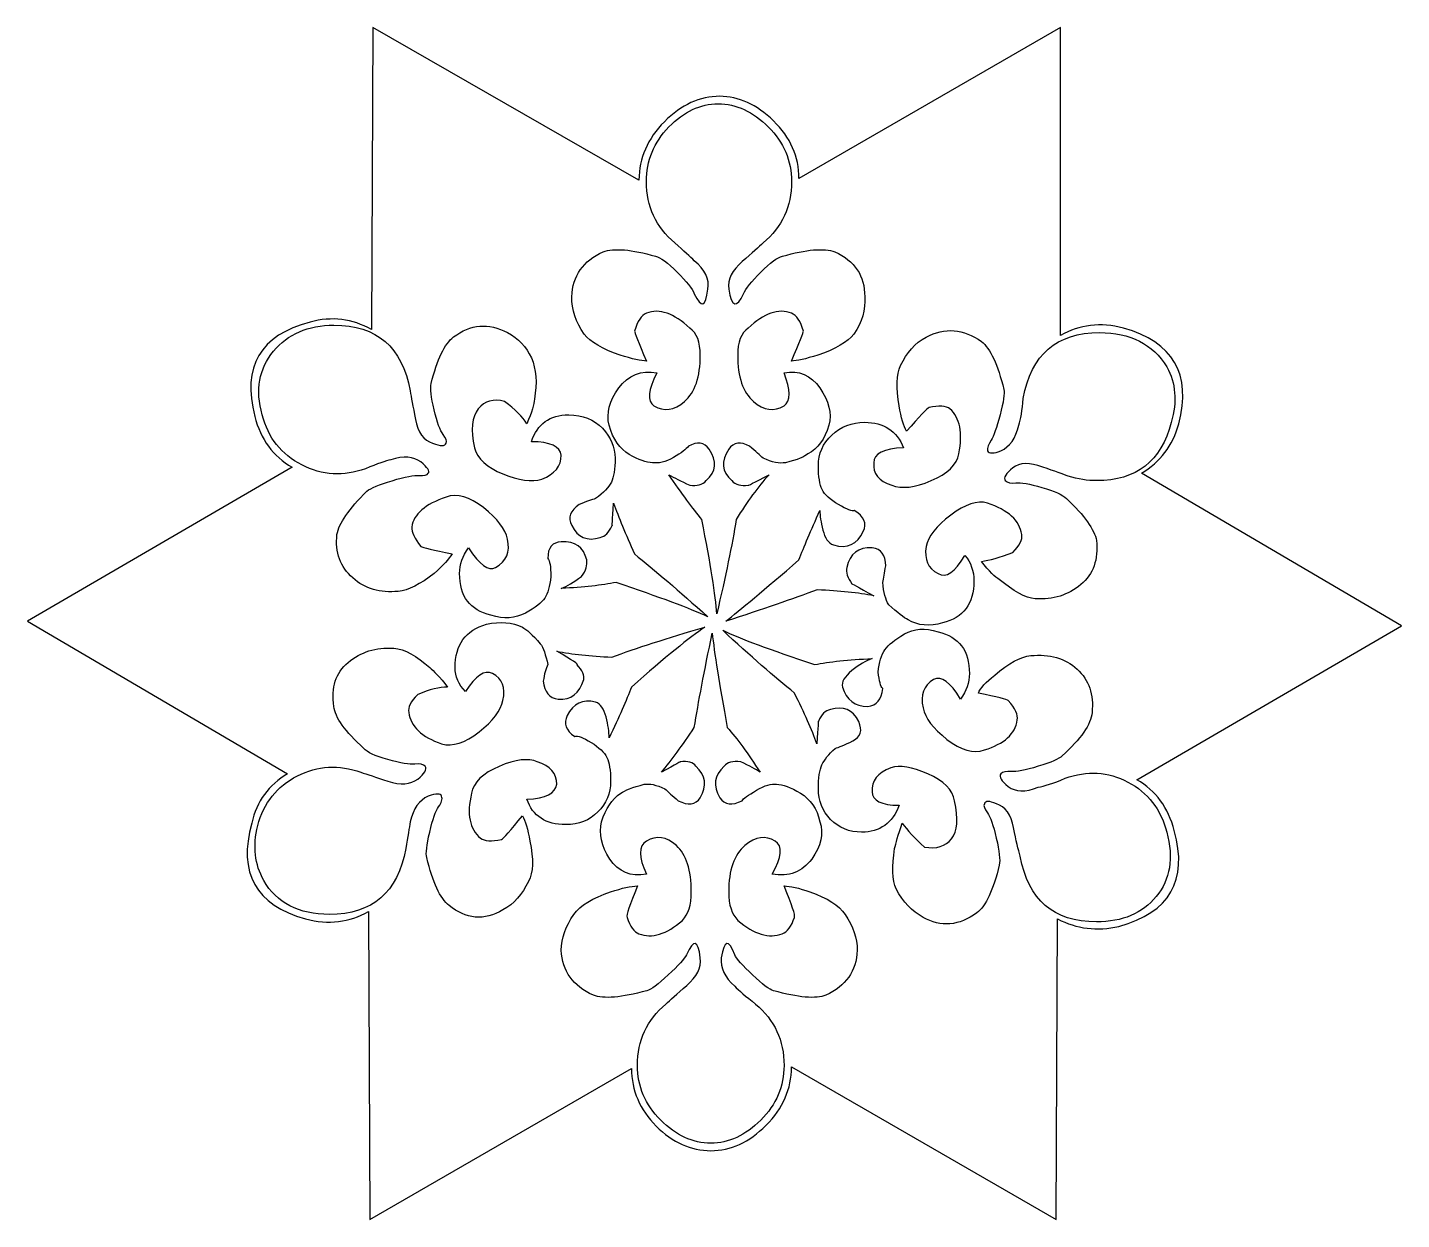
# Model space of a CAD drawing. Header units: centimetres. Extents: x -11.1 to 11.1, y -9.6 to 9.6.
import ezdxf

# ---------------------------------------------------------------- set-up
doc = ezdxf.new("R2010")
doc.units = ezdxf.units.CM
doc.header["$MEASUREMENT"] = 0
doc.layers.add('Camada 1', color=7, linetype='Continuous')

msp = doc.modelspace()

# ---------------------------------------------------------------- linework, layer by layer
at = {"layer": 'Camada 1'}
for points, knots in [([(11.10774, -0.03626), (11.10774, -0.03626), (6.829, -2.52612), (6.829, -2.52612), (6.829, -2.52612), (7.13494, -2.70363), (7.33666, -2.9775), (7.43333, -3.348), (7.43333, -3.348), (7.65883, -4.15405), (7.36083, -4.66962), (6.53891, -4.89512), (6.53891, -4.89512), (6.18426, -4.97595), (5.85374, -4.93552), (5.54781, -4.77426), (5.54781, -4.77426), (5.54781, -4.77426), (5.52363, -9.63315), (5.52363, -9.63315), (5.52363, -9.63315), (5.52363, -9.63315), (1.24492, -7.16744), (1.24492, -7.16744), (1.24492, -7.16744), (1.24492, -7.52211), (1.10781, -7.83639), (0.83397, -8.11023), (0.83397, -8.11023), (0.55976, -8.38444), (0.26176, -8.52118), (-0.06045, -8.52118), (-0.06045, -8.52118), (-0.383, -8.52118), (-0.67688, -8.38823), (-0.94278, -8.12232), (-0.94278, -8.12232), (-1.20869, -7.85639), (-1.34164, -7.5463), (-1.34164, -7.19162), (-1.34164, -7.19162), (-1.34164, -7.19162), (-5.57201, -9.63314), (-5.57201, -9.63314), (-5.57201, -9.63314), (-5.57201, -9.63314), (-5.59619, -4.65339), (-5.59619, -4.65339), (-5.59619, -4.65339), (-5.90252, -4.83093), (-6.24095, -4.87096), (-6.61148, -4.77425), (-6.61148, -4.77425), (-7.41751, -4.54877), (-7.7076, -4.03318), (-7.48172, -3.22713), (-7.48172, -3.22713), (-7.40126, -2.87283), (-7.20788, -2.60695), (-6.90154, -2.42941), (-6.90154, -2.42941), (-6.90154, -2.42941), (-11.10774, 0.03626), (-11.10774, 0.03626), (-11.10774, 0.03626), (-11.10774, 0.03626), (-6.82903, 2.52612), (-6.82903, 2.52612), (-6.82903, 2.52612), (-7.13536, 2.70326), (-7.33669, 2.9771), (-7.43336, 3.34802), (-7.43336, 3.34802), (-7.64299, 4.15368), (-7.34496, 4.66131), (-6.53894, 4.87096), (-6.53894, 4.87096), (-6.18464, 4.96764), (-5.85415, 4.92724), (-5.54784, 4.7501), (-5.54784, 4.7501), (-5.54784, 4.7501), (-5.52365, 9.63315), (-5.52365, 9.63315), (-5.52365, 9.63315), (-5.52365, 9.63315), (-1.22076, 7.16747), (-1.22076, 7.16747), (-1.22076, 7.16747), (-1.22076, 7.52177), (-1.08402, 7.83602), (-0.80984, 8.11023), (-0.80984, 8.11023), (-0.53597, 8.38407), (-0.23797, 8.52118), (0.08461, 8.52118), (0.08461, 8.52118), (0.39055, 8.52118), (0.68061, 8.38823), (0.95485, 8.12232), (0.95485, 8.12232), (1.22869, 7.85641), (1.3658, 7.54593), (1.3658, 7.19165), (1.3658, 7.19165), (1.3658, 7.19165), (5.59618, 9.63315), (5.59618, 9.63315), (5.59618, 9.63315), (5.59618, 9.63315), (5.59618, 4.6534), (5.59618, 4.6534), (5.59618, 4.6534), (5.90212, 4.83054), (6.24055, 4.87097), (6.61147, 4.77426), (6.61147, 4.77426), (7.41713, 4.54839), (7.71515, 4.03282), (7.50589, 3.22716), (7.50589, 3.22716), (7.40921, 2.87249), (7.20752, 2.60658), (6.90156, 2.42944), (6.90156, 2.42944), (6.90156, 2.42944), (11.10774, -0.03626), (11.10774, -0.03626)], [0, 0, 0, 0, 0.03030303, 0.03030303, 0.03030303, 0.03030303, 0.06060606, 0.06060606, 0.06060606, 0.06060606, 0.09090909, 0.09090909, 0.09090909, 0.09090909, 0.12121212, 0.12121212, 0.12121212, 0.12121212, 0.15151515, 0.15151515, 0.15151515, 0.15151515, 0.18181818, 0.18181818, 0.18181818, 0.18181818, 0.21212121, 0.21212121, 0.21212121, 0.21212121, 0.24242424, 0.24242424, 0.24242424, 0.24242424, 0.27272727, 0.27272727, 0.27272727, 0.27272727, 0.3030303, 0.3030303, 0.3030303, 0.3030303, 0.33333333, 0.33333333, 0.33333333, 0.33333333, 0.36363636, 0.36363636, 0.36363636, 0.36363636, 0.39393939, 0.39393939, 0.39393939, 0.39393939, 0.42424242, 0.42424242, 0.42424242, 0.42424242, 0.45454545, 0.45454545, 0.45454545, 0.45454545, 0.48484848, 0.48484848, 0.48484848, 0.48484848, 0.51515152, 0.51515152, 0.51515152, 0.51515152, 0.54545455, 0.54545455, 0.54545455, 0.54545455, 0.57575758, 0.57575758, 0.57575758, 0.57575758, 0.60606061, 0.60606061, 0.60606061, 0.60606061, 0.63636364, 0.63636364, 0.63636364, 0.63636364, 0.66666667, 0.66666667, 0.66666667, 0.66666667, 0.6969697, 0.6969697, 0.6969697, 0.6969697, 0.72727273, 0.72727273, 0.72727273, 0.72727273, 0.75757576, 0.75757576, 0.75757576, 0.75757576, 0.78787879, 0.78787879, 0.78787879, 0.78787879, 0.81818182, 0.81818182, 0.81818182, 0.81818182, 0.84848485, 0.84848485, 0.84848485, 0.84848485, 0.87878788, 0.87878788, 0.87878788, 0.87878788, 0.90909091, 0.90909091, 0.90909091, 0.90909091, 0.93939394, 0.93939394, 0.93939394, 0.93939394, 1, 1, 1, 1]), ([(0.03625, 0.15715), (0.18129, 0.76942), (0.28594, 1.27705), (0.35052, 1.68009), (0.35052, 1.68009), (0.52766, 1.97018), (0.70482, 2.2119), (0.88233, 2.40529), (0.88233, 2.40529), (0.64061, 2.27612), (0.52768, 2.21984), (0.5439, 2.23606), (0.5439, 2.23606), (0.43098, 2.21981), (0.34221, 2.244), (0.27799, 2.30858), (0.27799, 2.30858), (0.1167, 2.4536), (0.10048, 2.62283), (0.22965, 2.81624), (0.22965, 2.81624), (0.31011, 2.92879), (0.42306, 2.94504), (0.56808, 2.86458), (0.56808, 2.86458), (0.66476, 2.78375), (0.73731, 2.71954), (0.78565, 2.6712), (0.78565, 2.6712), (0.93069, 2.60662), (1.05156, 2.58243), (1.14826, 2.59868), (1.14826, 2.59868), (1.34164, 2.64705), (1.46251, 2.69539), (1.51085, 2.74372), (1.51085, 2.74372), (1.67177, 2.82418), (1.78472, 2.97714), (1.84928, 3.20301), (1.84928, 3.20301), (1.89762, 3.39639), (1.84928, 3.59772), (1.70426, 3.80734), (1.70426, 3.80734), (1.55922, 4.0166), (1.36583, 4.09743), (1.12408, 4.04909), (1.12408, 4.04909), (1.23663, 3.77488), (1.23663, 3.59771), (1.12408, 3.51728), (1.12408, 3.51728), (0.96279, 3.42057), (0.79774, 3.44476), (0.62854, 3.5898), (0.62854, 3.5898), (0.45934, 3.73484), (0.3747, 3.98451), (0.3747, 4.33918), (0.3747, 4.33918), (0.3747, 4.54844), (0.431, 4.69348), (0.54393, 4.77429), (0.54393, 4.77429), (0.80153, 5.01604), (1.03534, 5.09647), (1.24497, 5.01604), (1.24497, 5.01604), (1.32543, 4.98355), (1.39001, 4.88687), (1.43838, 4.72595), (1.43838, 4.72595), (1.43838, 4.7097), (1.3738, 4.54844), (1.24497, 4.24248), (1.24497, 4.24248), (1.32882, 4.24248), (1.47159, 4.27457), (1.67328, 4.33919), (1.67328, 4.33919), (1.95884, 4.43587), (2.15223, 4.54845), (2.25306, 4.67762), (2.25306, 4.67762), (2.38678, 4.871), (2.44533, 5.07233), (2.42946, 5.28195), (2.42946, 5.28195), (2.42946, 5.62038), (2.26817, 5.86213), (1.94601, 6.00717), (1.94601, 6.00717), (1.76847, 6.07138), (1.48672, 6.0472), (1.09993, 5.93465), (1.09993, 5.93465), (1.01907, 5.9184), (0.90237, 5.83379), (0.74941, 5.68084), (0.74941, 5.68084), (0.59606, 5.52749), (0.50351, 5.41078), (0.47141, 5.33032), (0.47141, 5.33032), (0.35846, 5.0886), (0.278, 5.11275), (0.22966, 5.40284), (0.22966, 5.40284), (0.21341, 5.56376), (0.28594, 5.71293), (0.44723, 5.85004), (0.44723, 5.85004), (0.60815, 5.98678), (0.72107, 6.08761), (0.78566, 6.15219), (0.78566, 6.15219), (1.0916, 6.40979), (1.24495, 6.74031), (1.24495, 7.14329), (1.24495, 7.14329), (1.24495, 7.48172), (1.11991, 7.77556), (0.87027, 8.02562), (0.87027, 8.02562), (0.62021, 8.27528), (0.35052, 8.40032), (0.06046, 8.40032), (0.06046, 8.40032), (-0.2296, 8.40032), (-0.49554, 8.27528), (-0.73726, 8.02562), (-0.73726, 8.02562), (-0.97901, 7.77556), (-1.09985, 7.48172), (-1.09985, 7.14329), (-1.09985, 7.14329), (-1.09985, 6.74028), (-0.94689, 6.40979), (-0.64059, 6.15219), (-0.64059, 6.15219), (-0.49555, 6.02302), (-0.3909, 5.92632), (-0.32632, 5.86213), (-0.32632, 5.86213), (-0.14918, 5.71709), (-0.07663, 5.56373), (-0.10875, 5.40284), (-0.10875, 5.40284), (-0.14124, 5.11275), (-0.21376, 5.08859), (-0.32632, 5.33032), (-0.32632, 5.33032), (-0.35881, 5.41078), (-0.45136, 5.52749), (-0.60432, 5.68084), (-0.60432, 5.68084), (-0.75767, 5.83382), (-0.87438, 5.91841), (-0.95484, 5.93465), (-0.95484, 5.93465), (-1.34161, 6.0472), (-1.62376, 6.07139), (-1.80092, 6.00717), (-1.80092, 6.00717), (-2.12347, 5.86213), (-2.2927, 5.62038), (-2.30858, 5.28195), (-2.30858, 5.28195), (-2.30858, 5.07232), (-2.24172, 4.871), (-2.10726, 4.67762), (-2.10726, 4.67762), (-2.0068, 4.54845), (-1.81341, 4.43587), (-1.52785, 4.33919), (-1.52785, 4.33919), (-1.32653, 4.27461), (-1.18376, 4.24248), (-1.09989, 4.24248), (-1.09989, 4.24248), (-1.22909, 4.54842), (-1.2933, 4.70971), (-1.2933, 4.72595), (-1.2933, 4.72595), (-1.24496, 4.88687), (-1.18075, 4.98355), (-1.09989, 5.01604), (-1.09989, 5.01604), (-0.89066, 5.0965), (-0.65685, 5.01604), (-0.39888, 4.77429), (-0.39888, 4.77429), (-0.28633, 4.69346), (-0.22965, 4.54842), (-0.22965, 4.33918), (-0.22965, 4.33918), (-0.22965, 3.98451), (-0.31424, 3.73485), (-0.48346, 3.5898), (-0.48346, 3.5898), (-0.65268, 3.44475), (-0.81811, 3.42057), (-0.97902, 3.51728), (-0.97902, 3.51728), (-1.09194, 3.59774), (-1.0757, 3.77488), (-0.93065, 4.04909), (-0.93065, 4.04909), (-1.18865, 4.09743), (-1.39412, 4.0166), (-1.5471, 3.80734), (-1.5471, 3.80734), (-1.70045, 3.59771), (-1.75258, 3.39639), (-1.70421, 3.20301), (-1.70421, 3.20301), (-1.64, 2.97714), (-1.53123, 2.82), (-1.37787, 2.73163), (-1.37787, 2.73163), (-1.22489, 2.64289), (-1.09985, 2.59868), (-1.00317, 2.59868), (-1.00317, 2.59868), (-0.90649, 2.58243), (-0.79394, 2.61077), (-0.66474, 2.68329), (-0.66474, 2.68329), (-0.53594, 2.75581), (-0.45551, 2.81624), (-0.42299, 2.86461), (-0.42299, 2.86461), (-0.27797, 2.94507), (-0.16542, 2.92882), (-0.08456, 2.81627), (-0.08456, 2.81627), (0.04421, 2.62286), (0.02799, 2.45366), (-0.13293, 2.30861), (-0.13293, 2.30861), (-0.19749, 2.24403), (-0.28628, 2.21984), (-0.39884, 2.23609), (-0.39884, 2.23609), (-0.54386, 2.3003), (-0.65681, 2.35695), (-0.73727, 2.40532), (-0.73727, 2.40532), (-0.52801, 2.09899), (-0.3505, 1.85726), (-0.20543, 1.68012), (-0.20543, 1.68012), (-0.06043, 0.95487), (0.02003, 0.44721), (0.03625, 0.15715)], [0, 0, 0, 0, 0.01538462, 0.01538462, 0.01538462, 0.01538462, 0.03076923, 0.03076923, 0.03076923, 0.03076923, 0.04615385, 0.04615385, 0.04615385, 0.04615385, 0.06153846, 0.06153846, 0.06153846, 0.06153846, 0.07692308, 0.07692308, 0.07692308, 0.07692308, 0.09230769, 0.09230769, 0.09230769, 0.09230769, 0.10769231, 0.10769231, 0.10769231, 0.10769231, 0.12307692, 0.12307692, 0.12307692, 0.12307692, 0.13846154, 0.13846154, 0.13846154, 0.13846154, 0.15384615, 0.15384615, 0.15384615, 0.15384615, 0.16923077, 0.16923077, 0.16923077, 0.16923077, 0.18461538, 0.18461538, 0.18461538, 0.18461538, 0.2, 0.2, 0.2, 0.2, 0.21538462, 0.21538462, 0.21538462, 0.21538462, 0.23076923, 0.23076923, 0.23076923, 0.23076923, 0.24615385, 0.24615385, 0.24615385, 0.24615385, 0.26153846, 0.26153846, 0.26153846, 0.26153846, 0.27692308, 0.27692308, 0.27692308, 0.27692308, 0.29230769, 0.29230769, 0.29230769, 0.29230769, 0.30769231, 0.30769231, 0.30769231, 0.30769231, 0.32307692, 0.32307692, 0.32307692, 0.32307692, 0.33846154, 0.33846154, 0.33846154, 0.33846154, 0.35384615, 0.35384615, 0.35384615, 0.35384615, 0.36923077, 0.36923077, 0.36923077, 0.36923077, 0.38461538, 0.38461538, 0.38461538, 0.38461538, 0.4, 0.4, 0.4, 0.4, 0.41538462, 0.41538462, 0.41538462, 0.41538462, 0.43076923, 0.43076923, 0.43076923, 0.43076923, 0.44615385, 0.44615385, 0.44615385, 0.44615385, 0.46153846, 0.46153846, 0.46153846, 0.46153846, 0.47692308, 0.47692308, 0.47692308, 0.47692308, 0.49230769, 0.49230769, 0.49230769, 0.49230769, 0.50769231, 0.50769231, 0.50769231, 0.50769231, 0.52307692, 0.52307692, 0.52307692, 0.52307692, 0.53846154, 0.53846154, 0.53846154, 0.53846154, 0.55384615, 0.55384615, 0.55384615, 0.55384615, 0.56923077, 0.56923077, 0.56923077, 0.56923077, 0.58461538, 0.58461538, 0.58461538, 0.58461538, 0.6, 0.6, 0.6, 0.6, 0.61538462, 0.61538462, 0.61538462, 0.61538462, 0.63076923, 0.63076923, 0.63076923, 0.63076923, 0.64615385, 0.64615385, 0.64615385, 0.64615385, 0.66153846, 0.66153846, 0.66153846, 0.66153846, 0.67692308, 0.67692308, 0.67692308, 0.67692308, 0.69230769, 0.69230769, 0.69230769, 0.69230769, 0.70769231, 0.70769231, 0.70769231, 0.70769231, 0.72307692, 0.72307692, 0.72307692, 0.72307692, 0.73846154, 0.73846154, 0.73846154, 0.73846154, 0.75384615, 0.75384615, 0.75384615, 0.75384615, 0.76923077, 0.76923077, 0.76923077, 0.76923077, 0.78461538, 0.78461538, 0.78461538, 0.78461538, 0.8, 0.8, 0.8, 0.8, 0.81538462, 0.81538462, 0.81538462, 0.81538462, 0.83076923, 0.83076923, 0.83076923, 0.83076923, 0.84615385, 0.84615385, 0.84615385, 0.84615385, 0.86153846, 0.86153846, 0.86153846, 0.86153846, 0.87692308, 0.87692308, 0.87692308, 0.87692308, 0.89230769, 0.89230769, 0.89230769, 0.89230769, 0.90769231, 0.90769231, 0.90769231, 0.90769231, 0.92307692, 0.92307692, 0.92307692, 0.92307692, 0.93846154, 0.93846154, 0.93846154, 0.93846154, 0.95384615, 0.95384615, 0.95384615, 0.95384615, 0.96923077, 0.96923077, 0.96923077, 0.96923077, 1, 1, 1, 1]), ([(-0.1088, 0.10878), (-0.5764, 0.52764), (-0.97113, 0.86607), (-1.29331, 1.12407), (-1.29331, 1.12407), (-1.43833, 1.44625), (-1.55128, 1.7201), (-1.63174, 1.94595), (-1.63174, 1.94595), (-1.64799, 1.67174), (-1.65592, 1.55087), (-1.65592, 1.58334), (-1.65592, 1.58334), (-1.70426, 1.47039), (-1.76884, 1.40583), (-1.8493, 1.38996), (-1.8493, 1.38996), (-2.05893, 1.32538), (-2.21191, 1.38996), (-2.30859, 1.58334), (-2.30859, 1.58334), (-2.37317, 1.71214), (-2.33277, 1.82509), (-2.18773, 1.92177), (-2.18773, 1.92177), (-2.07518, 1.97014), (-1.98641, 2.00223), (-1.92182, 2.01848), (-1.92182, 2.01848), (-1.79302, 2.11516), (-1.70843, 2.20356), (-1.66798, 2.28439), (-1.66798, 2.28439), (-1.62795, 2.36485), (-1.60755, 2.49365), (-1.60755, 2.67118), (-1.60755, 2.67118), (-1.60755, 2.84832), (-1.67632, 3.00961), (-1.81305, 3.15465), (-1.81305, 3.15465), (-1.95016, 3.29967), (-2.13145, 3.37222), (-2.35695, 3.37222), (-2.35695, 3.37222), (-2.66328, 3.37222), (-2.86461, 3.22718), (-2.96128, 2.93709), (-2.96128, 2.93709), (-2.65534, 2.93709), (-2.49405, 2.86457), (-2.47781, 2.71952), (-2.47781, 2.71952), (-2.47781, 2.54201), (-2.58282, 2.41319), (-2.79206, 2.33275), (-2.79206, 2.33275), (-2.95335, 2.28438), (-3.16298, 2.31235), (-3.42058, 2.41736), (-3.42058, 2.41736), (-3.67855, 2.52198), (-3.83153, 2.66287), (-3.87987, 2.8404), (-3.87987, 2.8404), (-3.94445, 3.13046), (-3.92445, 3.33975), (-3.81944, 3.46889), (-3.81944, 3.46889), (-3.7148, 3.59769), (-3.57393, 3.63812), (-3.3964, 3.58975), (-3.3964, 3.58975), (-3.21926, 3.46058), (-3.09837, 3.33972), (-3.03379, 3.22714), (-3.03379, 3.22714), (-2.95333, 3.41449), (-2.91293, 3.54705), (-2.91293, 3.62486), (-2.91293, 3.62486), (-2.86456, 3.89), (-2.88084, 4.11249), (-2.96127, 4.2919), (-2.96127, 4.2919), (-3.0421, 4.47131), (-3.1709, 4.60805), (-3.34804, 4.70171), (-3.34804, 4.70171), (-3.65437, 4.86263), (-3.94446, 4.83919), (-4.21828, 4.63109), (-4.21828, 4.63109), (-4.36332, 4.52118), (-4.48419, 4.26999), (-4.58089, 3.87793), (-4.58089, 3.87793), (-4.59714, 3.79935), (-4.58089, 3.65809), (-4.53252, 3.45412), (-4.53252, 3.45412), (-4.48418, 3.25015), (-4.43584, 3.11683), (-4.38748, 3.05412), (-4.38748, 3.05412), (-4.33914, 2.99141), (-4.32327, 2.94421), (-4.33914, 2.91286), (-4.33914, 2.91286), (-4.35539, 2.86452), (-4.42791, 2.86452), (-4.55671, 2.91286), (-4.55671, 2.91286), (-4.70175, 2.9612), (-4.79468, 3.09), (-4.83471, 3.29963), (-4.83471, 3.29963), (-4.87511, 3.50889), (-4.90345, 3.66224), (-4.91932, 3.75892), (-4.91932, 3.75892), (-5.04849, 4.46787), (-5.45944, 4.82255), (-6.15217, 4.82255), (-6.15217, 4.82255), (-6.57143, 4.82255), (-6.89777, 4.68129), (-7.13118, 4.39953), (-7.13118, 4.39953), (-7.36499, 4.11738), (-7.42542, 3.7748), (-7.3125, 3.37215), (-7.3125, 3.37215), (-7.21579, 3.00123), (-7.00241, 2.73154), (-6.67192, 2.56234), (-6.67192, 2.56234), (-6.3418, 2.39311), (-5.99922, 2.37274), (-5.64454, 2.50191), (-5.64454, 2.50191), (-5.45116, 2.58237), (-5.31442, 2.63071), (-5.23359, 2.64695), (-5.23359, 2.64695), (-5.02433, 2.71116), (-4.86304, 2.69907), (-4.75012, 2.61068), (-4.75012, 2.61068), (-4.63757, 2.52191), (-4.59714, 2.46148), (-4.62926, 2.42936), (-4.62926, 2.42936), (-4.64551, 2.39687), (-4.69384, 2.38478), (-4.7743, 2.39309), (-4.7743, 2.39309), (-4.85513, 2.40103), (-5.00017, 2.37269), (-5.20941, 2.3085), (-5.20941, 2.3085), (-5.41904, 2.24392), (-5.55615, 2.18764), (-5.62036, 2.13927), (-5.62036, 2.13927), (-5.91045, 1.84918), (-6.07174, 1.61537), (-6.10383, 1.43823), (-6.10383, 1.43823), (-6.13632, 1.14817), (-6.05171, 0.91435), (-5.85002, 0.73722), (-5.85002, 0.73722), (-5.6487, 0.55968), (-5.40282, 0.48716), (-5.11273, 0.51963), (-5.11273, 0.51963), (-4.95181, 0.53551), (-4.75843, 0.63221), (-4.53255, 0.80972), (-4.53255, 0.80972), (-4.38751, 0.93852), (-4.29083, 1.04314), (-4.24249, 1.12399), (-4.24249, 1.12399), (-4.5488, 1.1882), (-4.71803, 1.22861), (-4.75015, 1.24485), (-4.75015, 1.24485), (-4.84683, 1.37365), (-4.89517, 1.47827), (-4.89517, 1.5591), (-4.89517, 1.5591), (-4.86308, 1.76836), (-4.6776, 1.92962), (-4.33917, 2.04257), (-4.33917, 2.04257), (-4.16203, 2.10678), (-3.96071, 2.05051), (-3.73484, 1.87334), (-3.73484, 1.87334), (-3.50934, 1.69583), (-3.38054, 1.5266), (-3.34805, 1.36568), (-3.34805, 1.36568), (-3.29971, 1.15605), (-3.3643, 1.00307), (-3.54143, 0.90639), (-3.54143, 0.90639), (-3.65438, 0.84181), (-3.7994, 0.94642), (-3.97656, 1.22064), (-3.97656, 1.22064), (-4.07327, 1.09147), (-4.1216, 0.95473), (-4.1216, 0.80969), (-4.1216, 0.80969), (-4.1216, 0.43877), (-3.95237, 0.21329), (-3.61394, 0.13283), (-3.61394, 0.13283), (-3.40468, 0.06827), (-3.21923, 0.08034), (-3.05794, 0.1691), (-3.05794, 0.1691), (-2.89702, 0.25747), (-2.79203, 0.33833), (-2.74369, 0.41082), (-2.74369, 0.41082), (-2.69532, 0.48334), (-2.66323, 0.60005), (-2.64698, 0.76134), (-2.64698, 0.76134), (-2.64698, 0.92226), (-2.66323, 1.01894), (-2.69532, 1.05143), (-2.69532, 1.05143), (-2.69532, 1.22857), (-2.6228, 1.31734), (-2.47775, 1.31734), (-2.47775, 1.31734), (-2.25227, 1.33322), (-2.11514, 1.23651), (-2.0668, 1.02725), (-2.0668, 1.02725), (-2.05092, 0.94642), (-2.07812, 0.85802), (-2.14914, 0.76134), (-2.14914, 0.76134), (-2.2768, 0.66466), (-2.38634, 0.60005), (-2.47775, 0.56796), (-2.47775, 0.56796), (-2.11591, 0.58384), (-1.81978, 0.6163), (-1.58938, 0.66464), (-1.58938, 0.66464), (-0.88233, 0.42303), (-0.38867, 0.23761), (-0.1088, 0.10878)], [0, 0, 0, 0, 0.01515152, 0.01515152, 0.01515152, 0.01515152, 0.03030303, 0.03030303, 0.03030303, 0.03030303, 0.04545455, 0.04545455, 0.04545455, 0.04545455, 0.06060606, 0.06060606, 0.06060606, 0.06060606, 0.07575758, 0.07575758, 0.07575758, 0.07575758, 0.09090909, 0.09090909, 0.09090909, 0.09090909, 0.10606061, 0.10606061, 0.10606061, 0.10606061, 0.12121212, 0.12121212, 0.12121212, 0.12121212, 0.13636364, 0.13636364, 0.13636364, 0.13636364, 0.15151515, 0.15151515, 0.15151515, 0.15151515, 0.16666667, 0.16666667, 0.16666667, 0.16666667, 0.18181818, 0.18181818, 0.18181818, 0.18181818, 0.1969697, 0.1969697, 0.1969697, 0.1969697, 0.21212121, 0.21212121, 0.21212121, 0.21212121, 0.22727273, 0.22727273, 0.22727273, 0.22727273, 0.24242424, 0.24242424, 0.24242424, 0.24242424, 0.25757576, 0.25757576, 0.25757576, 0.25757576, 0.27272727, 0.27272727, 0.27272727, 0.27272727, 0.28787879, 0.28787879, 0.28787879, 0.28787879, 0.3030303, 0.3030303, 0.3030303, 0.3030303, 0.31818182, 0.31818182, 0.31818182, 0.31818182, 0.33333333, 0.33333333, 0.33333333, 0.33333333, 0.34848485, 0.34848485, 0.34848485, 0.34848485, 0.36363636, 0.36363636, 0.36363636, 0.36363636, 0.37878788, 0.37878788, 0.37878788, 0.37878788, 0.39393939, 0.39393939, 0.39393939, 0.39393939, 0.40909091, 0.40909091, 0.40909091, 0.40909091, 0.42424242, 0.42424242, 0.42424242, 0.42424242, 0.43939394, 0.43939394, 0.43939394, 0.43939394, 0.45454545, 0.45454545, 0.45454545, 0.45454545, 0.46969697, 0.46969697, 0.46969697, 0.46969697, 0.48484848, 0.48484848, 0.48484848, 0.48484848, 0.5, 0.5, 0.5, 0.5, 0.51515152, 0.51515152, 0.51515152, 0.51515152, 0.53030303, 0.53030303, 0.53030303, 0.53030303, 0.54545455, 0.54545455, 0.54545455, 0.54545455, 0.56060606, 0.56060606, 0.56060606, 0.56060606, 0.57575758, 0.57575758, 0.57575758, 0.57575758, 0.59090909, 0.59090909, 0.59090909, 0.59090909, 0.60606061, 0.60606061, 0.60606061, 0.60606061, 0.62121212, 0.62121212, 0.62121212, 0.62121212, 0.63636364, 0.63636364, 0.63636364, 0.63636364, 0.65151515, 0.65151515, 0.65151515, 0.65151515, 0.66666667, 0.66666667, 0.66666667, 0.66666667, 0.68181818, 0.68181818, 0.68181818, 0.68181818, 0.6969697, 0.6969697, 0.6969697, 0.6969697, 0.71212121, 0.71212121, 0.71212121, 0.71212121, 0.72727273, 0.72727273, 0.72727273, 0.72727273, 0.74242424, 0.74242424, 0.74242424, 0.74242424, 0.75757576, 0.75757576, 0.75757576, 0.75757576, 0.77272727, 0.77272727, 0.77272727, 0.77272727, 0.78787879, 0.78787879, 0.78787879, 0.78787879, 0.8030303, 0.8030303, 0.8030303, 0.8030303, 0.81818182, 0.81818182, 0.81818182, 0.81818182, 0.83333333, 0.83333333, 0.83333333, 0.83333333, 0.84848485, 0.84848485, 0.84848485, 0.84848485, 0.86363636, 0.86363636, 0.86363636, 0.86363636, 0.87878788, 0.87878788, 0.87878788, 0.87878788, 0.89393939, 0.89393939, 0.89393939, 0.89393939, 0.90909091, 0.90909091, 0.90909091, 0.90909091, 0.92424242, 0.92424242, 0.92424242, 0.92424242, 0.93939394, 0.93939394, 0.93939394, 0.93939394, 0.95454545, 0.95454545, 0.95454545, 0.95454545, 0.96969697, 0.96969697, 0.96969697, 0.96969697, 1, 1, 1, 1]), ([(0.18129, 0.03626), (0.77353, 0.22967), (1.26682, 0.39887), (1.66153, 0.54392), (1.66153, 0.54392), (2.02337, 0.52767), (2.32743, 0.49558), (2.57445, 0.44724), (2.57445, 0.44724), (2.32064, 0.59226), (2.20279, 0.65647), (2.22094, 0.64062), (2.22094, 0.64062), (2.1503, 0.73733), (2.12312, 0.8257), (2.13934, 0.90655), (2.13934, 0.90655), (2.18768, 1.13203), (2.32442, 1.23667), (2.55029, 1.2208), (2.55029, 1.2208), (2.69531, 1.20455), (2.76786, 1.10785), (2.76786, 0.93071), (2.76786, 0.93071), (2.75161, 0.81776), (2.73537, 0.72902), (2.71952, 0.6648), (2.71952, 0.6648), (2.7354, 0.50351), (2.76786, 0.38265), (2.8162, 0.30219), (2.8162, 0.30219), (2.96124, 0.17302), (3.06589, 0.09256), (3.13047, 0.06047), (3.13047, 0.06047), (3.29136, -0.03624), (3.47684, -0.05248), (3.68647, 0.0121), (3.68647, 0.0121), (4.0249, 0.09256), (4.19413, 0.31804), (4.19413, 0.68896), (4.19413, 0.68896), (4.19413, 0.84988), (4.14579, 0.98699), (4.04909, 1.09991), (4.04909, 1.09991), (3.8878, 0.8257), (3.74278, 0.72899), (3.61398, 0.80982), (3.61398, 0.80982), (3.45269, 0.89028), (3.38811, 1.0353), (3.4206, 1.24495), (3.4206, 1.24495), (3.45269, 1.40587), (3.58565, 1.57507), (3.81943, 1.75261), (3.81943, 1.75261), (4.05287, 1.92975), (4.25041, 1.99436), (4.4117, 1.94599), (4.4117, 1.94599), (4.75013, 1.83307), (4.9352, 1.66384), (4.9677, 1.43833), (4.9677, 1.43833), (4.98358, 1.3575), (4.93521, 1.26082), (4.82268, 1.14827), (4.82268, 1.14827), (4.61305, 1.06744), (4.44385, 1.0191), (4.31502, 1.00323), (4.31502, 1.00323), (4.44382, 0.84194), (4.5405, 0.74526), (4.60511, 0.71314), (4.60511, 0.71314), (4.83059, 0.51973), (5.02397, 0.41477), (5.18526, 0.39889), (5.18526, 0.39889), (5.47535, 0.38264), (5.72086, 0.45929), (5.92255, 0.62855), (5.92255, 0.62855), (6.12387, 0.79775), (6.20849, 1.03532), (6.17639, 1.34166), (6.17639, 1.34166), (6.1439, 1.5188), (5.98298, 1.7443), (5.69292, 2.01852), (5.69292, 2.01852), (5.62836, 2.08273), (5.49538, 2.14317), (5.29406, 2.19981), (5.29406, 2.19981), (5.09237, 2.25609), (4.9515, 2.28027), (4.87104, 2.27233), (4.87104, 2.27233), (4.79021, 2.26402), (4.73391, 2.27611), (4.70181, 2.3086), (4.70181, 2.3086), (4.66932, 2.35694), (4.70975, 2.42531), (4.82267, 2.51408), (4.82267, 2.51408), (4.93522, 2.60248), (5.09651, 2.60663), (5.30612, 2.52617), (5.30612, 2.52617), (5.49953, 2.46159), (5.63627, 2.41322), (5.71707, 2.38113), (5.71707, 2.38113), (5.87796, 2.33279), (6.03132, 2.30861), (6.17636, 2.30861), (6.17636, 2.30861), (6.82073, 2.30861), (7.22374, 2.62286), (7.38503, 3.25137), (7.38503, 3.25137), (7.48174, 3.5898), (7.45755, 3.88783), (7.31253, 4.14579), (7.31253, 4.14579), (7.08666, 4.51634), (6.72404, 4.70179), (6.22472, 4.70179), (6.22472, 4.70179), (5.53162, 4.70179), (5.12067, 4.34712), (4.99187, 3.63814), (4.99187, 3.63814), (4.97562, 3.44476), (4.95147, 3.29971), (4.91935, 3.20303), (4.91935, 3.20303), (4.87101, 2.9934), (4.77433, 2.85629), (4.62926, 2.79208), (4.62926, 2.79208), (4.51631, 2.74374), (4.44381, 2.74374), (4.41169, 2.79208), (4.41169, 2.79208), (4.41169, 2.84045), (4.43172, 2.89672), (4.47212, 2.96131), (4.47212, 2.96131), (4.51215, 3.02552), (4.56052, 3.16263), (4.61714, 3.37226), (4.61714, 3.37226), (4.67342, 3.58152), (4.69345, 3.71863), (4.67757, 3.78321), (4.67757, 3.78321), (4.58089, 4.18585), (4.46, 4.44382), (4.31498, 4.55677), (4.31498, 4.55677), (4.02489, 4.76603), (3.72649, 4.79019), (3.42056, 4.62929), (3.42056, 4.62929), (3.24302, 4.53261), (3.10629, 4.37926), (3.00961, 4.17), (3.00961, 4.17), (2.94503, 4.02496), (2.93709, 3.80739), (2.98543, 3.51733), (2.98543, 3.51733), (3.01755, 3.32395), (3.05795, 3.18684), (3.10629, 3.10638), (3.10629, 3.10638), (3.31555, 3.34813), (3.43644, 3.4769), (3.4689, 3.49317), (3.4689, 3.49317), (3.62979, 3.52526), (3.74274, 3.51735), (3.80733, 3.46899), (3.80733, 3.46899), (3.96822, 3.32397), (4.01656, 3.08222), (3.95235, 2.74379), (3.95235, 2.74379), (3.91986, 2.56628), (3.77103, 2.42124), (3.50515, 2.30868), (3.50515, 2.30868), (3.23924, 2.19573), (3.02546, 2.17157), (2.86454, 2.23616), (2.86454, 2.23616), (2.65491, 2.30037), (2.55823, 2.42124), (2.57445, 2.59877), (2.57445, 2.59877), (2.57445, 2.74381), (2.73537, 2.82427), (3.05792, 2.84052), (3.05792, 2.84052), (2.94497, 3.11436), (2.73537, 3.25147), (2.4294, 3.25147), (2.4294, 3.25147), (2.21977, 3.25147), (2.04263, 3.18273), (1.89756, 3.04599), (1.89756, 3.04599), (1.75254, 2.90888), (1.67999, 2.74384), (1.67999, 2.55045), (1.67999, 2.55045), (1.67999, 2.37294), (1.70002, 2.24412), (1.74042, 2.16368), (1.74042, 2.16368), (1.78048, 2.08285), (1.86922, 2.00239), (2.00635, 1.92193), (2.00635, 1.92193), (2.14306, 1.8411), (2.22767, 1.80898), (2.26016, 1.82525), (2.26016, 1.82525), (2.42108, 1.72854), (2.46942, 1.61562), (2.4052, 1.48682), (2.4052, 1.48682), (2.30849, 1.27719), (2.1472, 1.20467), (1.92173, 1.26925), (1.92173, 1.26925), (1.8409, 1.30134), (1.78462, 1.3818), (1.7525, 1.511), (1.7525, 1.511), (1.72001, 1.6398), (1.70416, 1.74442), (1.70416, 1.82525), (1.70416, 1.82525), (1.55912, 1.5027), (1.44619, 1.23676), (1.36573, 1.0275), (1.36573, 1.0275), (0.8015, 0.54392), (0.4068, 0.21343), (0.18129, 0.03626)], [0, 0, 0, 0, 0.01515152, 0.01515152, 0.01515152, 0.01515152, 0.03030303, 0.03030303, 0.03030303, 0.03030303, 0.04545455, 0.04545455, 0.04545455, 0.04545455, 0.06060606, 0.06060606, 0.06060606, 0.06060606, 0.07575758, 0.07575758, 0.07575758, 0.07575758, 0.09090909, 0.09090909, 0.09090909, 0.09090909, 0.10606061, 0.10606061, 0.10606061, 0.10606061, 0.12121212, 0.12121212, 0.12121212, 0.12121212, 0.13636364, 0.13636364, 0.13636364, 0.13636364, 0.15151515, 0.15151515, 0.15151515, 0.15151515, 0.16666667, 0.16666667, 0.16666667, 0.16666667, 0.18181818, 0.18181818, 0.18181818, 0.18181818, 0.1969697, 0.1969697, 0.1969697, 0.1969697, 0.21212121, 0.21212121, 0.21212121, 0.21212121, 0.22727273, 0.22727273, 0.22727273, 0.22727273, 0.24242424, 0.24242424, 0.24242424, 0.24242424, 0.25757576, 0.25757576, 0.25757576, 0.25757576, 0.27272727, 0.27272727, 0.27272727, 0.27272727, 0.28787879, 0.28787879, 0.28787879, 0.28787879, 0.3030303, 0.3030303, 0.3030303, 0.3030303, 0.31818182, 0.31818182, 0.31818182, 0.31818182, 0.33333333, 0.33333333, 0.33333333, 0.33333333, 0.34848485, 0.34848485, 0.34848485, 0.34848485, 0.36363636, 0.36363636, 0.36363636, 0.36363636, 0.37878788, 0.37878788, 0.37878788, 0.37878788, 0.39393939, 0.39393939, 0.39393939, 0.39393939, 0.40909091, 0.40909091, 0.40909091, 0.40909091, 0.42424242, 0.42424242, 0.42424242, 0.42424242, 0.43939394, 0.43939394, 0.43939394, 0.43939394, 0.45454545, 0.45454545, 0.45454545, 0.45454545, 0.46969697, 0.46969697, 0.46969697, 0.46969697, 0.48484848, 0.48484848, 0.48484848, 0.48484848, 0.5, 0.5, 0.5, 0.5, 0.51515152, 0.51515152, 0.51515152, 0.51515152, 0.53030303, 0.53030303, 0.53030303, 0.53030303, 0.54545455, 0.54545455, 0.54545455, 0.54545455, 0.56060606, 0.56060606, 0.56060606, 0.56060606, 0.57575758, 0.57575758, 0.57575758, 0.57575758, 0.59090909, 0.59090909, 0.59090909, 0.59090909, 0.60606061, 0.60606061, 0.60606061, 0.60606061, 0.62121212, 0.62121212, 0.62121212, 0.62121212, 0.63636364, 0.63636364, 0.63636364, 0.63636364, 0.65151515, 0.65151515, 0.65151515, 0.65151515, 0.66666667, 0.66666667, 0.66666667, 0.66666667, 0.68181818, 0.68181818, 0.68181818, 0.68181818, 0.6969697, 0.6969697, 0.6969697, 0.6969697, 0.71212121, 0.71212121, 0.71212121, 0.71212121, 0.72727273, 0.72727273, 0.72727273, 0.72727273, 0.74242424, 0.74242424, 0.74242424, 0.74242424, 0.75757576, 0.75757576, 0.75757576, 0.75757576, 0.77272727, 0.77272727, 0.77272727, 0.77272727, 0.78787879, 0.78787879, 0.78787879, 0.78787879, 0.8030303, 0.8030303, 0.8030303, 0.8030303, 0.81818182, 0.81818182, 0.81818182, 0.81818182, 0.83333333, 0.83333333, 0.83333333, 0.83333333, 0.84848485, 0.84848485, 0.84848485, 0.84848485, 0.86363636, 0.86363636, 0.86363636, 0.86363636, 0.87878788, 0.87878788, 0.87878788, 0.87878788, 0.89393939, 0.89393939, 0.89393939, 0.89393939, 0.90909091, 0.90909091, 0.90909091, 0.90909091, 0.92424242, 0.92424242, 0.92424242, 0.92424242, 0.93939394, 0.93939394, 0.93939394, 0.93939394, 0.95454545, 0.95454545, 0.95454545, 0.95454545, 0.96969697, 0.96969697, 0.96969697, 0.96969697, 1, 1, 1, 1]), ([(-0.15714, -0.06042), (-0.76603, -0.23796), (-1.26762, -0.39885), (-1.66193, -0.54389), (-1.66193, -0.54389), (-2.00756, -0.52801), (-2.30368, -0.49555), (-2.55032, -0.44718), (-2.55032, -0.44718), (-2.29648, -0.59222), (-2.18771, -0.66477), (-2.22398, -0.66477), (-2.22398, -0.66477), (-2.13561, -0.76145), (-2.09933, -0.84228), (-2.11521, -0.90649), (-2.11521, -0.90649), (-2.17979, -1.13236), (-2.3169, -1.23698), (-2.52616, -1.22076), (-2.52616, -1.22076), (-2.6712, -1.20488), (-2.75203, -1.10821), (-2.76791, -0.93067), (-2.76791, -0.93067), (-2.75203, -0.81812), (-2.72788, -0.72935), (-2.69539, -0.66476), (-2.69539, -0.66476), (-2.72788, -0.50384), (-2.76791, -0.39089), (-2.81625, -0.32633), (-2.81625, -0.32633), (-2.94542, -0.18129), (-3.04212, -0.09291), (-3.10634, -0.0604), (-3.10634, -0.0604), (-3.26763, 0.02003), (-3.46101, 0.03628), (-3.68649, -0.01206), (-3.68649, -0.01206), (-4.02492, -0.10874), (-4.19415, -0.34255), (-4.19415, -0.7131), (-4.19415, -0.7131), (-4.19415, -0.85812), (-4.13787, -0.98731), (-4.02492, -1.09987), (-4.02492, -1.09987), (-3.864, -0.84227), (-3.71898, -0.74557), (-3.58981, -0.80978), (-3.58981, -0.80978), (-3.42889, -0.89061), (-3.37224, -1.03565), (-3.42058, -1.24489), (-3.42058, -1.24489), (-3.45307, -1.40618), (-3.58187, -1.57538), (-3.80735, -1.75255), (-3.80735, -1.75255), (-4.03322, -1.93009), (-4.23455, -1.9943), (-4.41168, -1.94596), (-4.41168, -1.94596), (-4.73423, -1.83341), (-4.9114, -1.66421), (-4.94349, -1.4383), (-4.94349, -1.4383), (-4.95974, -1.35784), (-4.9114, -1.26116), (-4.79845, -1.14821), (-4.79845, -1.14821), (-4.60507, -1.06775), (-4.44415, -1.02735), (-4.31498, -1.02735), (-4.31498, -1.02735), (-4.44415, -0.86646), (-4.54085, -0.76144), (-4.60507, -0.7131), (-4.60507, -0.7131), (-4.8147, -0.51969), (-5.00808, -0.41507), (-5.18522, -0.39883), (-5.18522, -0.39883), (-5.47531, -0.38295), (-5.72119, -0.45926), (-5.92251, -0.62849), (-5.92251, -0.62849), (-6.1242, -0.79772), (-6.20051, -1.03568), (-6.15217, -1.34162), (-6.15217, -1.34162), (-6.13629, -1.51913), (-5.97503, -1.74461), (-5.6687, -2.01848), (-5.6687, -2.01848), (-5.62036, -2.08304), (-5.49156, -2.1435), (-5.28193, -2.19977), (-5.28193, -2.19977), (-5.07267, -2.25644), (-4.92763, -2.28063), (-4.8468, -2.27229), (-4.8468, -2.27229), (-4.76634, -2.26435), (-4.71009, -2.27644), (-4.67757, -2.30854), (-4.67757, -2.30854), (-4.64548, -2.35691), (-4.68588, -2.42564), (-4.79843, -2.51404), (-4.79843, -2.51404), (-4.91138, -2.60278), (-5.07264, -2.6149), (-5.2819, -2.55029), (-5.2819, -2.55029), (-5.47528, -2.48155), (-5.62033, -2.43321), (-5.71701, -2.40527), (-5.71701, -2.40527), (-6.07168, -2.27647), (-6.41427, -2.2961), (-6.74439, -2.46419), (-6.74439, -2.46419), (-7.07488, -2.63228), (-7.28829, -2.89969), (-7.38497, -3.26646), (-7.38497, -3.26646), (-7.4658, -3.60148), (-7.43334, -3.89649), (-7.28829, -4.15141), (-7.28829, -4.15141), (-7.07903, -4.51855), (-6.72438, -4.70174), (-6.22464, -4.70174), (-6.22464, -4.70174), (-5.53191, -4.70174), (-5.12098, -4.34744), (-4.99179, -3.63811), (-4.99179, -3.63811), (-4.9597, -3.4447), (-4.93551, -3.29968), (-4.91927, -3.203), (-4.91927, -3.203), (-4.8709, -2.99374), (-4.77423, -2.85663), (-4.62918, -2.79205), (-4.62918, -2.79205), (-4.50038, -2.74371), (-4.42786, -2.74371), (-4.41161, -2.79205), (-4.41161, -2.79205), (-4.39573, -2.84039), (-4.41161, -2.89706), (-4.45995, -2.96128), (-4.45995, -2.96128), (-4.50829, -3.02586), (-4.55663, -3.16297), (-4.60499, -3.37223), (-4.60499, -3.37223), (-4.65333, -3.58186), (-4.66957, -3.71894), (-4.65333, -3.78315), (-4.65333, -3.78315), (-4.55662, -4.18616), (-4.43576, -4.44413), (-4.29072, -4.55671), (-4.29072, -4.55671), (-4.01688, -4.78256), (-3.72681, -4.80674), (-3.42048, -4.62921), (-3.42048, -4.62921), (-3.24334, -4.53253), (-3.10623, -4.37955), (-3.00953, -4.16995), (-3.00953, -4.16995), (-2.92907, -4.02491), (-2.92116, -3.80734), (-2.98535, -3.51725), (-2.98535, -3.51725), (-3.01784, -3.32387), (-3.05787, -3.18713), (-3.10621, -3.1063), (-3.10621, -3.1063), (-3.29959, -3.34805), (-3.41254, -3.47725), (-3.44464, -3.49309), (-3.44464, -3.49309), (-3.60593, -3.52558), (-3.71885, -3.51725), (-3.78307, -3.46891), (-3.78307, -3.46891), (-3.96058, -3.32389), (-4.00894, -3.08214), (-3.92811, -2.74371), (-3.92811, -2.74371), (-3.89602, -2.56657), (-3.74679, -2.4215), (-3.48091, -2.30858), (-3.48091, -2.30858), (-3.215, -2.19603), (-3.00953, -2.17187), (-2.86448, -2.23608), (-2.86448, -2.23608), (-2.65522, -2.30066), (-2.55023, -2.42153), (-2.55023, -2.59867), (-2.55023, -2.59867), (-2.56648, -2.74371), (-2.72774, -2.82454), (-3.03368, -2.84042), (-3.03368, -2.84042), (-2.937, -3.11463), (-2.72774, -3.25137), (-2.40519, -3.25137), (-2.40519, -3.25137), (-2.19593, -3.25137), (-2.02258, -3.183), (-1.88544, -3.04587), (-1.88544, -3.04587), (-1.7487, -2.90916), (-1.67996, -2.74372), (-1.67996, -2.55033), (-1.67996, -2.55033), (-1.67996, -2.37319), (-1.70036, -2.24439), (-1.74039, -2.16356), (-1.74039, -2.16356), (-1.78079, -2.0831), (-1.86543, -2.00267), (-1.9942, -1.92181), (-1.9942, -1.92181), (-2.12337, -1.84138), (-2.21177, -1.80926), (-2.26011, -1.82513), (-2.26011, -1.82513), (-2.40515, -1.72845), (-2.44556, -1.6159), (-2.38097, -1.4867), (-2.38097, -1.4867), (-2.28426, -1.29329), (-2.13128, -1.22079), (-1.92168, -1.26913), (-1.92168, -1.26913), (-1.84122, -1.30162), (-1.78494, -1.38208), (-1.75245, -1.51088), (-1.75245, -1.51088), (-1.72033, -1.64005), (-1.70411, -1.7526), (-1.70411, -1.84931), (-1.70411, -1.84931), (-1.54319, -1.51088), (-1.42233, -1.23701), (-1.3415, -1.02741), (-1.3415, -1.02741), (-0.79396, -0.54392), (-0.39886, -0.22171), (-0.15714, -0.06042)], [0, 0, 0, 0, 0.01515152, 0.01515152, 0.01515152, 0.01515152, 0.03030303, 0.03030303, 0.03030303, 0.03030303, 0.04545455, 0.04545455, 0.04545455, 0.04545455, 0.06060606, 0.06060606, 0.06060606, 0.06060606, 0.07575758, 0.07575758, 0.07575758, 0.07575758, 0.09090909, 0.09090909, 0.09090909, 0.09090909, 0.10606061, 0.10606061, 0.10606061, 0.10606061, 0.12121212, 0.12121212, 0.12121212, 0.12121212, 0.13636364, 0.13636364, 0.13636364, 0.13636364, 0.15151515, 0.15151515, 0.15151515, 0.15151515, 0.16666667, 0.16666667, 0.16666667, 0.16666667, 0.18181818, 0.18181818, 0.18181818, 0.18181818, 0.1969697, 0.1969697, 0.1969697, 0.1969697, 0.21212121, 0.21212121, 0.21212121, 0.21212121, 0.22727273, 0.22727273, 0.22727273, 0.22727273, 0.24242424, 0.24242424, 0.24242424, 0.24242424, 0.25757576, 0.25757576, 0.25757576, 0.25757576, 0.27272727, 0.27272727, 0.27272727, 0.27272727, 0.28787879, 0.28787879, 0.28787879, 0.28787879, 0.3030303, 0.3030303, 0.3030303, 0.3030303, 0.31818182, 0.31818182, 0.31818182, 0.31818182, 0.33333333, 0.33333333, 0.33333333, 0.33333333, 0.34848485, 0.34848485, 0.34848485, 0.34848485, 0.36363636, 0.36363636, 0.36363636, 0.36363636, 0.37878788, 0.37878788, 0.37878788, 0.37878788, 0.39393939, 0.39393939, 0.39393939, 0.39393939, 0.40909091, 0.40909091, 0.40909091, 0.40909091, 0.42424242, 0.42424242, 0.42424242, 0.42424242, 0.43939394, 0.43939394, 0.43939394, 0.43939394, 0.45454545, 0.45454545, 0.45454545, 0.45454545, 0.46969697, 0.46969697, 0.46969697, 0.46969697, 0.48484848, 0.48484848, 0.48484848, 0.48484848, 0.5, 0.5, 0.5, 0.5, 0.51515152, 0.51515152, 0.51515152, 0.51515152, 0.53030303, 0.53030303, 0.53030303, 0.53030303, 0.54545455, 0.54545455, 0.54545455, 0.54545455, 0.56060606, 0.56060606, 0.56060606, 0.56060606, 0.57575758, 0.57575758, 0.57575758, 0.57575758, 0.59090909, 0.59090909, 0.59090909, 0.59090909, 0.60606061, 0.60606061, 0.60606061, 0.60606061, 0.62121212, 0.62121212, 0.62121212, 0.62121212, 0.63636364, 0.63636364, 0.63636364, 0.63636364, 0.65151515, 0.65151515, 0.65151515, 0.65151515, 0.66666667, 0.66666667, 0.66666667, 0.66666667, 0.68181818, 0.68181818, 0.68181818, 0.68181818, 0.6969697, 0.6969697, 0.6969697, 0.6969697, 0.71212121, 0.71212121, 0.71212121, 0.71212121, 0.72727273, 0.72727273, 0.72727273, 0.72727273, 0.74242424, 0.74242424, 0.74242424, 0.74242424, 0.75757576, 0.75757576, 0.75757576, 0.75757576, 0.77272727, 0.77272727, 0.77272727, 0.77272727, 0.78787879, 0.78787879, 0.78787879, 0.78787879, 0.8030303, 0.8030303, 0.8030303, 0.8030303, 0.81818182, 0.81818182, 0.81818182, 0.81818182, 0.83333333, 0.83333333, 0.83333333, 0.83333333, 0.84848485, 0.84848485, 0.84848485, 0.84848485, 0.86363636, 0.86363636, 0.86363636, 0.86363636, 0.87878788, 0.87878788, 0.87878788, 0.87878788, 0.89393939, 0.89393939, 0.89393939, 0.89393939, 0.90909091, 0.90909091, 0.90909091, 0.90909091, 0.92424242, 0.92424242, 0.92424242, 0.92424242, 0.93939394, 0.93939394, 0.93939394, 0.93939394, 0.95454545, 0.95454545, 0.95454545, 0.95454545, 0.96969697, 0.96969697, 0.96969697, 0.96969697, 1, 1, 1, 1]), ([(-0.03625, -0.15712), (-0.16545, -0.76976), (-0.26212, -1.27742), (-0.32634, -1.68006), (-0.32634, -1.68006), (-0.51975, -1.97012), (-0.69726, -2.21187), (-0.85818, -2.40526), (-0.85818, -2.40526), (-0.62551, -2.27646), (-0.52467, -2.22018), (-0.5556, -2.23603), (-0.5556, -2.23603), (-0.43172, -2.22015), (-0.34637, -2.24431), (-0.29951, -2.30853), (-0.29951, -2.30853), (-0.14012, -2.45357), (-0.11708, -2.6228), (-0.22963, -2.81621), (-0.22963, -2.81621), (-0.30895, -2.92913), (-0.42831, -2.94538), (-0.58695, -2.86455), (-0.58695, -2.86455), (-0.68215, -2.78409), (-0.75351, -2.71951), (-0.8011, -2.67114), (-0.8011, -2.67114), (-0.94387, -2.60693), (-1.05529, -2.58274), (-1.13461, -2.59862), (-1.13461, -2.59862), (-1.32498, -2.64699), (-1.4519, -2.69533), (-1.51537, -2.74366), (-1.51537, -2.74366), (-1.65851, -2.84034), (-1.76162, -2.99369), (-1.82509, -3.20295), (-1.82509, -3.20295), (-1.87346, -3.39633), (-1.82887, -3.59803), (-1.6914, -3.80728), (-1.6914, -3.80728), (-1.55392, -4.01691), (-1.35675, -4.09737), (-1.0999, -4.04903), (-1.0999, -4.04903), (-1.2291, -3.77516), (-1.2291, -3.59802), (-1.0999, -3.51719), (-1.0999, -3.51719), (-0.93901, -3.42051), (-0.77772, -3.44467), (-0.61645, -3.58971), (-0.61645, -3.58971), (-0.45556, -3.73473), (-0.3747, -3.98481), (-0.3747, -4.33909), (-0.3747, -4.33909), (-0.3747, -4.54872), (-0.42304, -4.70168), (-0.51974, -4.79835), (-0.51974, -4.79835), (-0.77771, -5.02422), (-1.01152, -5.09675), (-1.22075, -5.01594), (-1.22075, -5.01594), (-1.30161, -4.98382), (-1.36579, -4.89508), (-1.41416, -4.75001), (-1.41416, -4.75001), (-1.43038, -4.71792), (-1.3741, -4.54871), (-1.24493, -4.24235), (-1.24493, -4.24235), (-1.34767, -4.24235), (-1.49348, -4.27484), (-1.68157, -4.33906), (-1.68157, -4.33906), (-1.97277, -4.43574), (-2.16957, -4.55663), (-2.27231, -4.70165), (-2.27231, -4.70165), (-2.40942, -4.89506), (-2.47779, -5.08842), (-2.47779, -5.28183), (-2.47779, -5.28183), (-2.46154, -5.62026), (-2.28856, -5.86201), (-1.95881, -6.00703), (-1.95881, -6.00703), (-1.79413, -6.07161), (-1.50592, -6.04743), (-1.09423, -5.93451), (-1.09423, -5.93451), (-1.02853, -5.91863), (-0.91331, -5.83405), (-0.7486, -5.6807), (-0.7486, -5.6807), (-0.58392, -5.52772), (-0.48497, -5.41892), (-0.45211, -5.35436), (-0.45211, -5.35436), (-0.33691, -5.09676), (-0.26288, -5.11261), (-0.22965, -5.4027), (-0.22965, -5.4027), (-0.21377, -5.56399), (-0.28632, -5.71316), (-0.44722, -5.8499), (-0.44722, -5.8499), (-0.60851, -5.98701), (-0.72143, -6.08784), (-0.78565, -6.15205), (-0.78565, -6.15205), (-1.09196, -6.41005), (-1.24494, -6.74054), (-1.24494, -7.14318), (-1.24494, -7.14318), (-1.24494, -7.48161), (-1.12029, -7.77585), (-0.87024, -8.02551), (-0.87024, -8.02551), (-0.62058, -8.27557), (-0.35052, -8.40021), (-0.06046, -8.40021), (-0.06046, -8.40021), (0.2296, -8.40021), (0.49932, -8.27556), (0.74935, -8.02551), (0.74935, -8.02551), (0.99904, -7.77585), (1.12403, -7.48161), (1.12403, -7.14318), (1.12403, -7.14318), (1.12403, -6.74054), (0.97068, -6.41005), (0.66474, -6.15205), (0.66474, -6.15205), (0.50345, -6.02328), (0.39053, -5.92657), (0.32631, -5.86199), (0.32631, -5.86199), (0.16502, -5.71695), (0.09252, -5.56396), (0.10874, -5.4027), (0.10874, -5.4027), (0.15708, -5.11261), (0.2296, -5.09676), (0.32631, -5.35436), (0.32631, -5.35436), (0.35843, -5.41892), (0.45511, -5.52772), (0.6164, -5.6807), (0.6164, -5.6807), (0.77732, -5.83405), (0.89024, -5.91864), (0.95483, -5.93451), (0.95483, -5.93451), (1.35747, -6.04746), (1.63962, -6.07164), (1.80091, -6.00703), (1.80091, -6.00703), (2.12312, -5.86201), (2.29232, -5.62026), (2.30857, -5.28183), (2.30857, -5.28183), (2.30857, -5.08842), (2.24248, -4.89506), (2.11103, -4.70165), (2.11103, -4.70165), (2.01208, -4.55663), (1.82322, -4.43574), (1.54371, -4.33906), (1.54371, -4.33906), (1.36239, -4.27482), (1.22266, -4.24235), (1.12408, -4.24235), (1.12408, -4.24235), (1.25288, -4.54868), (1.30916, -4.71791), (1.29331, -4.75001), (1.29331, -4.75001), (1.24383, -4.89505), (1.17774, -4.98382), (1.0954, -5.01594), (1.0954, -5.01594), (0.88088, -5.09677), (0.64177, -5.02422), (0.37814, -4.79835), (0.37814, -4.79835), (0.27919, -4.70167), (0.22971, -4.54869), (0.22971, -4.33909), (0.22971, -4.33909), (0.22971, -3.98479), (0.31697, -3.73473), (0.49183, -3.58971), (0.49183, -3.58971), (0.66669, -3.44467), (0.82912, -3.42048), (0.97909, -3.51719), (0.97909, -3.51719), (1.10789, -3.59802), (1.09164, -3.77516), (0.93075, -4.04903), (0.93075, -4.04903), (1.20459, -4.09737), (1.41798, -4.01691), (1.57133, -3.80728), (1.57133, -3.80728), (1.72431, -3.59802), (1.7685, -3.39633), (1.70428, -3.20295), (1.70428, -3.20295), (1.65594, -2.99369), (1.55093, -2.84034), (1.39003, -2.74366), (1.39003, -2.74366), (1.22871, -2.64698), (1.09994, -2.59862), (1.00324, -2.59862), (1.00324, -2.59862), (0.92241, -2.58274), (0.81364, -2.61487), (0.6769, -2.69533), (0.6769, -2.69533), (0.53979, -2.77616), (0.46312, -2.83244), (0.44724, -2.86456), (0.44724, -2.86456), (0.28595, -2.94539), (0.16509, -2.92912), (0.08465, -2.81622), (0.08465, -2.81622), (-0.0283, -2.62281), (-0.00412, -2.45361), (0.15715, -2.30854), (0.15715, -2.30854), (0.20549, -2.24433), (0.29389, -2.22017), (0.42308, -2.23604), (0.42308, -2.23604), (0.5681, -2.30062), (0.67274, -2.3569), (0.73733, -2.40527), (0.73733, -2.40527), (0.54392, -2.09933), (0.36641, -1.85758), (0.20549, -1.68007), (0.20549, -1.68007), (0.07631, -0.97109), (-0.00415, -0.46346), (-0.03625, -0.15712)], [0, 0, 0, 0, 0.01538462, 0.01538462, 0.01538462, 0.01538462, 0.03076923, 0.03076923, 0.03076923, 0.03076923, 0.04615385, 0.04615385, 0.04615385, 0.04615385, 0.06153846, 0.06153846, 0.06153846, 0.06153846, 0.07692308, 0.07692308, 0.07692308, 0.07692308, 0.09230769, 0.09230769, 0.09230769, 0.09230769, 0.10769231, 0.10769231, 0.10769231, 0.10769231, 0.12307692, 0.12307692, 0.12307692, 0.12307692, 0.13846154, 0.13846154, 0.13846154, 0.13846154, 0.15384615, 0.15384615, 0.15384615, 0.15384615, 0.16923077, 0.16923077, 0.16923077, 0.16923077, 0.18461538, 0.18461538, 0.18461538, 0.18461538, 0.2, 0.2, 0.2, 0.2, 0.21538462, 0.21538462, 0.21538462, 0.21538462, 0.23076923, 0.23076923, 0.23076923, 0.23076923, 0.24615385, 0.24615385, 0.24615385, 0.24615385, 0.26153846, 0.26153846, 0.26153846, 0.26153846, 0.27692308, 0.27692308, 0.27692308, 0.27692308, 0.29230769, 0.29230769, 0.29230769, 0.29230769, 0.30769231, 0.30769231, 0.30769231, 0.30769231, 0.32307692, 0.32307692, 0.32307692, 0.32307692, 0.33846154, 0.33846154, 0.33846154, 0.33846154, 0.35384615, 0.35384615, 0.35384615, 0.35384615, 0.36923077, 0.36923077, 0.36923077, 0.36923077, 0.38461538, 0.38461538, 0.38461538, 0.38461538, 0.4, 0.4, 0.4, 0.4, 0.41538462, 0.41538462, 0.41538462, 0.41538462, 0.43076923, 0.43076923, 0.43076923, 0.43076923, 0.44615385, 0.44615385, 0.44615385, 0.44615385, 0.46153846, 0.46153846, 0.46153846, 0.46153846, 0.47692308, 0.47692308, 0.47692308, 0.47692308, 0.49230769, 0.49230769, 0.49230769, 0.49230769, 0.50769231, 0.50769231, 0.50769231, 0.50769231, 0.52307692, 0.52307692, 0.52307692, 0.52307692, 0.53846154, 0.53846154, 0.53846154, 0.53846154, 0.55384615, 0.55384615, 0.55384615, 0.55384615, 0.56923077, 0.56923077, 0.56923077, 0.56923077, 0.58461538, 0.58461538, 0.58461538, 0.58461538, 0.6, 0.6, 0.6, 0.6, 0.61538462, 0.61538462, 0.61538462, 0.61538462, 0.63076923, 0.63076923, 0.63076923, 0.63076923, 0.64615385, 0.64615385, 0.64615385, 0.64615385, 0.66153846, 0.66153846, 0.66153846, 0.66153846, 0.67692308, 0.67692308, 0.67692308, 0.67692308, 0.69230769, 0.69230769, 0.69230769, 0.69230769, 0.70769231, 0.70769231, 0.70769231, 0.70769231, 0.72307692, 0.72307692, 0.72307692, 0.72307692, 0.73846154, 0.73846154, 0.73846154, 0.73846154, 0.75384615, 0.75384615, 0.75384615, 0.75384615, 0.76923077, 0.76923077, 0.76923077, 0.76923077, 0.78461538, 0.78461538, 0.78461538, 0.78461538, 0.8, 0.8, 0.8, 0.8, 0.81538462, 0.81538462, 0.81538462, 0.81538462, 0.83076923, 0.83076923, 0.83076923, 0.83076923, 0.84615385, 0.84615385, 0.84615385, 0.84615385, 0.86153846, 0.86153846, 0.86153846, 0.86153846, 0.87692308, 0.87692308, 0.87692308, 0.87692308, 0.89230769, 0.89230769, 0.89230769, 0.89230769, 0.90769231, 0.90769231, 0.90769231, 0.90769231, 0.92307692, 0.92307692, 0.92307692, 0.92307692, 0.93846154, 0.93846154, 0.93846154, 0.93846154, 0.95384615, 0.95384615, 0.95384615, 0.95384615, 0.96923077, 0.96923077, 0.96923077, 0.96923077, 1, 1, 1, 1]), ([(0.13295, -0.10876), (0.58393, -0.52805), (0.9707, -0.86647), (1.29325, -1.12405), (1.29325, -1.12405), (1.45417, -1.44663), (1.575, -1.72047), (1.65586, -1.94595), (1.65586, -1.94595), (1.67174, -1.67211), (1.68002, -1.55124), (1.68002, -1.58334), (1.68002, -1.58334), (1.72839, -1.47079), (1.7926, -1.4062), (1.87343, -1.38996), (1.87343, -1.38996), (2.08269, -1.32575), (2.23602, -1.38996), (2.33272, -1.58334), (2.33272, -1.58334), (2.39693, -1.72838), (2.36444, -1.8334), (2.23451, -1.89761), (2.23451, -1.89761), (2.10457, -1.96219), (2.00977, -2.00262), (1.95008, -2.01847), (1.95008, -2.01847), (1.84509, -2.11515), (1.77371, -2.20392), (1.7363, -2.28438), (1.7363, -2.28438), (1.69854, -2.36521), (1.68002, -2.49401), (1.68002, -2.67115), (1.68002, -2.67115), (1.68002, -2.86456), (1.74574, -3.03), (1.87793, -3.16669), (1.87793, -3.16669), (2.01014, -3.30382), (2.17709, -3.37219), (2.37916, -3.37219), (2.37916, -3.37219), (2.67451, -3.37219), (2.8766, -3.22715), (2.98537, -2.93706), (2.98537, -2.93706), (2.69528, -2.93706), (2.55026, -2.86456), (2.55026, -2.71949), (2.55026, -2.71949), (2.53401, -2.54235), (2.63524, -2.41355), (2.85355, -2.33272), (2.85355, -2.33272), (2.9933, -2.28438), (3.19161, -2.31684), (3.4481, -2.4294), (3.4481, -2.4294), (3.70453, -2.54235), (3.84847, -2.6874), (3.87979, -2.86453), (3.87979, -2.86453), (3.944, -3.15462), (3.92816, -3.36007), (3.83145, -3.48096), (3.83145, -3.48096), (3.73477, -3.60182), (3.58973, -3.6464), (3.39634, -3.61389), (3.39634, -3.61389), (3.23505, -3.46887), (3.11419, -3.34005), (3.03373, -3.22712), (3.03373, -3.22712), (2.96917, -3.42053), (2.92872, -3.55761), (2.91289, -3.63807), (2.91289, -3.63807), (2.86452, -3.92816), (2.87246, -4.14573), (2.93705, -4.29074), (2.93705, -4.29074), (3.0496, -4.5004), (3.19465, -4.65335), (3.37216, -4.75003), (3.37216, -4.75003), (3.66225, -4.91132), (3.95234, -4.88716), (4.24243, -4.67753), (4.24243, -4.67753), (4.38745, -4.56495), (4.50834, -4.30698), (4.60504, -3.90397), (4.60504, -3.90397), (4.62092, -3.82354), (4.60504, -3.67849), (4.55667, -3.46886), (4.55667, -3.46886), (4.50833, -3.2596), (4.45999, -3.12249), (4.41165, -3.05791), (4.41165, -3.05791), (4.36331, -2.9937), (4.34707, -2.94536), (4.36331, -2.91289), (4.36331, -2.91289), (4.37919, -2.86455), (4.44377, -2.86455), (4.55669, -2.91289), (4.55669, -2.91289), (4.70173, -2.96123), (4.79426, -3.0904), (4.83469, -3.29966), (4.83469, -3.29966), (4.87475, -3.50929), (4.911, -3.66227), (4.94349, -3.75895), (4.94349, -3.75895), (5.07226, -4.4683), (5.48321, -4.82258), (6.17634, -4.82258), (6.17634, -4.82258), (6.5952, -4.82258), (6.91741, -4.68584), (7.14329, -4.41163), (7.14329, -4.41163), (7.36877, -4.13779), (7.42504, -3.79145), (7.31252, -3.37219), (7.31252, -3.37219), (7.21581, -3.00164), (7.00619, -2.73158), (6.684, -2.56238), (6.684, -2.56238), (6.36145, -2.39315), (6.02302, -2.37315), (5.66871, -2.50195), (5.66871, -2.50195), (5.4753, -2.58278), (5.33028, -2.63115), (5.23358, -2.64699), (5.23358, -2.64699), (5.02395, -2.72782), (4.86266, -2.72364), (4.75013, -2.6349), (4.75013, -2.6349), (4.63718, -2.5465), (4.59678, -2.47779), (4.62927, -2.4294), (4.62927, -2.4294), (4.66139, -2.39731), (4.71767, -2.38521), (4.7985, -2.39315), (4.7985, -2.39315), (4.87896, -2.40146), (5.02398, -2.37312), (5.23361, -2.30854), (5.23361, -2.30854), (5.44287, -2.24433), (5.57204, -2.1877), (5.6204, -2.13934), (5.6204, -2.13934), (5.92634, -1.86547), (6.0876, -1.63166), (6.10385, -1.4383), (6.10385, -1.4383), (6.13597, -1.14821), (6.05551, -0.9148), (5.8621, -0.73726), (5.8621, -0.73726), (5.66872, -0.56012), (5.41866, -0.4876), (5.11275, -0.51969), (5.11275, -0.51969), (4.95146, -0.53594), (4.75808, -0.64055), (4.53257, -0.83396), (4.53257, -0.83396), (4.38753, -0.94691), (4.29876, -1.04359), (4.26666, -1.12402), (4.26666, -1.12402), (4.5726, -1.1886), (4.73386, -1.22903), (4.75011, -1.24488), (4.75011, -1.24488), (4.86266, -1.37408), (4.911, -1.47869), (4.89513, -1.55915), (4.89513, -1.55915), (4.86264, -1.78502), (4.6855, -1.94592), (4.36332, -2.0426), (4.36332, -2.0426), (4.18578, -2.10718), (3.98449, -2.05091), (3.75899, -1.87337), (3.75899, -1.87337), (3.53312, -1.69623), (3.40432, -1.527), (3.3722, -1.36571), (3.3722, -1.36571), (3.32386, -1.15648), (3.38014, -1.00312), (3.54143, -0.90642), (3.54143, -0.90642), (3.67023, -0.84221), (3.8153, -0.94685), (3.97656, -1.22069), (3.97656, -1.22069), (4.07324, -1.09189), (4.12158, -0.95476), (4.12158, -0.80974), (4.12158, -0.80974), (4.12158, -0.43919), (3.95235, -0.21371), (3.61392, -0.13288), (3.61392, -0.13288), (3.40429, -0.06867), (3.223, -0.08076), (3.07002, -0.16913), (3.07002, -0.16913), (2.91667, -0.2579), (2.81202, -0.34251), (2.75575, -0.42297), (2.75575, -0.42297), (2.6991, -0.5038), (2.66283, -0.62466), (2.64698, -0.78556), (2.64698, -0.78556), (2.66286, -0.9306), (2.68704, -1.01937), (2.7195, -1.05149), (2.7195, -1.05149), (2.70325, -1.229), (2.62282, -1.3257), (2.47775, -1.34158), (2.47775, -1.34158), (2.26812, -1.34158), (2.13104, -1.23694), (2.06683, -1.02731), (2.06683, -1.02731), (2.05058, -0.94688), (2.10194, -0.85808), (2.22092, -0.7614), (2.22092, -0.7614), (2.33951, -0.66472), (2.44944, -0.60048), (2.55027, -0.56799), (2.55027, -0.56799), (2.16424, -0.58424), (1.85338, -0.61633), (1.61846, -0.6647), (1.61846, -0.6647), (0.89667, -0.42303), (0.40151, -0.23795), (0.13295, -0.10876)], [0, 0, 0, 0, 0.01515152, 0.01515152, 0.01515152, 0.01515152, 0.03030303, 0.03030303, 0.03030303, 0.03030303, 0.04545455, 0.04545455, 0.04545455, 0.04545455, 0.06060606, 0.06060606, 0.06060606, 0.06060606, 0.07575758, 0.07575758, 0.07575758, 0.07575758, 0.09090909, 0.09090909, 0.09090909, 0.09090909, 0.10606061, 0.10606061, 0.10606061, 0.10606061, 0.12121212, 0.12121212, 0.12121212, 0.12121212, 0.13636364, 0.13636364, 0.13636364, 0.13636364, 0.15151515, 0.15151515, 0.15151515, 0.15151515, 0.16666667, 0.16666667, 0.16666667, 0.16666667, 0.18181818, 0.18181818, 0.18181818, 0.18181818, 0.1969697, 0.1969697, 0.1969697, 0.1969697, 0.21212121, 0.21212121, 0.21212121, 0.21212121, 0.22727273, 0.22727273, 0.22727273, 0.22727273, 0.24242424, 0.24242424, 0.24242424, 0.24242424, 0.25757576, 0.25757576, 0.25757576, 0.25757576, 0.27272727, 0.27272727, 0.27272727, 0.27272727, 0.28787879, 0.28787879, 0.28787879, 0.28787879, 0.3030303, 0.3030303, 0.3030303, 0.3030303, 0.31818182, 0.31818182, 0.31818182, 0.31818182, 0.33333333, 0.33333333, 0.33333333, 0.33333333, 0.34848485, 0.34848485, 0.34848485, 0.34848485, 0.36363636, 0.36363636, 0.36363636, 0.36363636, 0.37878788, 0.37878788, 0.37878788, 0.37878788, 0.39393939, 0.39393939, 0.39393939, 0.39393939, 0.40909091, 0.40909091, 0.40909091, 0.40909091, 0.42424242, 0.42424242, 0.42424242, 0.42424242, 0.43939394, 0.43939394, 0.43939394, 0.43939394, 0.45454545, 0.45454545, 0.45454545, 0.45454545, 0.46969697, 0.46969697, 0.46969697, 0.46969697, 0.48484848, 0.48484848, 0.48484848, 0.48484848, 0.5, 0.5, 0.5, 0.5, 0.51515152, 0.51515152, 0.51515152, 0.51515152, 0.53030303, 0.53030303, 0.53030303, 0.53030303, 0.54545455, 0.54545455, 0.54545455, 0.54545455, 0.56060606, 0.56060606, 0.56060606, 0.56060606, 0.57575758, 0.57575758, 0.57575758, 0.57575758, 0.59090909, 0.59090909, 0.59090909, 0.59090909, 0.60606061, 0.60606061, 0.60606061, 0.60606061, 0.62121212, 0.62121212, 0.62121212, 0.62121212, 0.63636364, 0.63636364, 0.63636364, 0.63636364, 0.65151515, 0.65151515, 0.65151515, 0.65151515, 0.66666667, 0.66666667, 0.66666667, 0.66666667, 0.68181818, 0.68181818, 0.68181818, 0.68181818, 0.6969697, 0.6969697, 0.6969697, 0.6969697, 0.71212121, 0.71212121, 0.71212121, 0.71212121, 0.72727273, 0.72727273, 0.72727273, 0.72727273, 0.74242424, 0.74242424, 0.74242424, 0.74242424, 0.75757576, 0.75757576, 0.75757576, 0.75757576, 0.77272727, 0.77272727, 0.77272727, 0.77272727, 0.78787879, 0.78787879, 0.78787879, 0.78787879, 0.8030303, 0.8030303, 0.8030303, 0.8030303, 0.81818182, 0.81818182, 0.81818182, 0.81818182, 0.83333333, 0.83333333, 0.83333333, 0.83333333, 0.84848485, 0.84848485, 0.84848485, 0.84848485, 0.86363636, 0.86363636, 0.86363636, 0.86363636, 0.87878788, 0.87878788, 0.87878788, 0.87878788, 0.89393939, 0.89393939, 0.89393939, 0.89393939, 0.90909091, 0.90909091, 0.90909091, 0.90909091, 0.92424242, 0.92424242, 0.92424242, 0.92424242, 0.93939394, 0.93939394, 0.93939394, 0.93939394, 0.95454545, 0.95454545, 0.95454545, 0.95454545, 0.96969697, 0.96969697, 0.96969697, 0.96969697, 1, 1, 1, 1])]:
    msp.add_open_spline(points, degree=3, knots=knots, dxfattribs=at)

doc.saveas('drawing.dxf')
